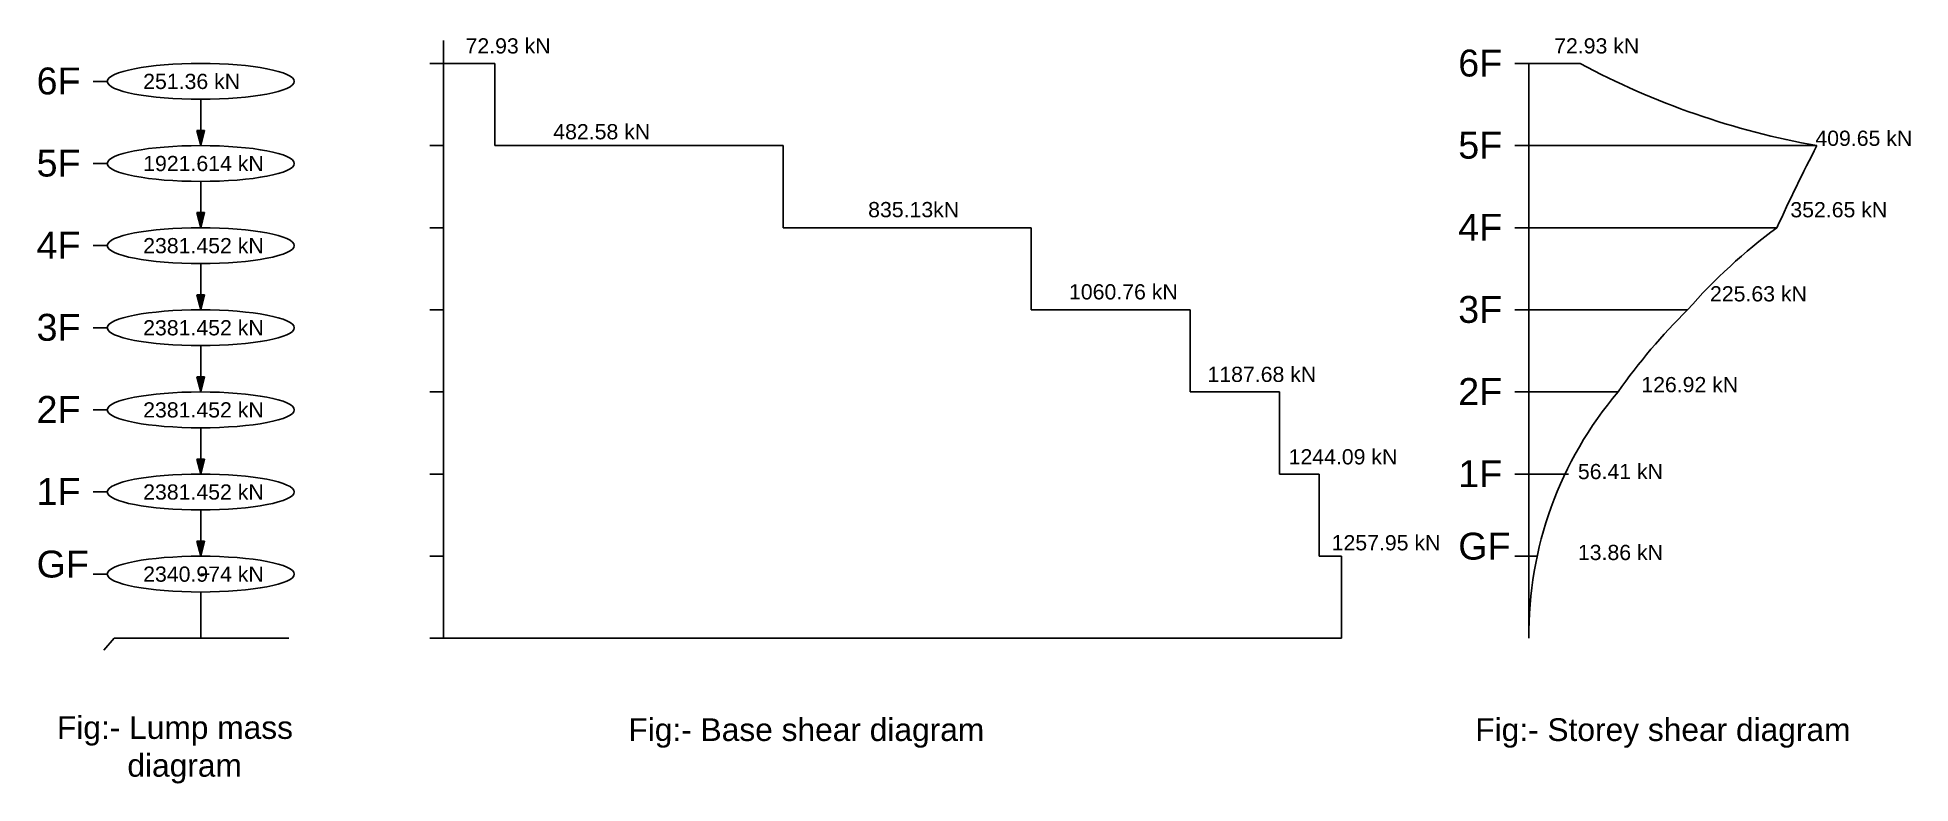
# Model space of a CAD drawing. Header units: metres. Extents: x 3 to 189, y -54 to 67.
# Drawn here: x 137.37 to 146.4, y 35.56 to 39.16 of the extents above; entities that cross this region are included whole.
import ezdxf

# ---------------------------------------------------------------- set-up
doc = ezdxf.new("R2010")
doc.units = ezdxf.units.M
doc.header["$LTSCALE"] = 0.015
doc.header["$MEASUREMENT"] = 0
doc.styles.get("Standard").update_dxf_attribs({"font": 'arial.ttf'})

msp = doc.modelspace()

# ---------------------------------------------------------------- texts
at = {"linetype": 'Continuous', "attachment_point": 1}
for s, width, gutter_width, insert, char_height in [('72.93 kN', 0.8294345, 0.3669, (139.43136, 39.15536), 0.07338), ('6F', 1.4667258, 0.64881, (144.21738, 39.10069), 0.129762), ('72.93 kN', 0.8294345, 0.3669, (144.67981, 39.15536), 0.07338), ('6F', 1.4667258, 0.64881, (137.36327, 39.01434), 0.129762), ('251.36 kN', 0.8294345, 0.3669, (137.87709, 38.98401), 0.07338), ('482.58 kN', 0.8294345, 0.3669, (139.85429, 38.74143), 0.07338), ('5F', 1.4667258, 0.64881, (144.21738, 38.70469), 0.129762), ('409.65 kN', 0.8294345, 0.3669, (145.93903, 38.7098), 0.07338), ('5F', 1.4667258, 0.64881, (137.36327, 38.61834), 0.129762), ('1921.614 kN', 0.8294345, 0.3669, (137.87709, 38.58801), 0.0733804), ('835.13kN', 0.8294345, 0.3669, (141.37237, 38.3658), 0.07338), ('4F', 1.4667258, 0.64881, (144.21738, 38.30869), 0.129762), ('352.65 kN', 0.8294345, 0.3669, (145.81847, 38.36529), 0.07338), ('4F', 1.4667258, 0.64881, (137.36327, 38.22234), 0.129762), ('2381.452 kN', 0.8294345, 0.3669, (137.87709, 38.19201), 0.0733804), ('1060.76 kN', 0.8294345, 0.3669, (142.34076, 37.96923), 0.07338), ('225.63 kN', 0.8294345, 0.3669, (145.43104, 37.95973), 0.07338), ('3F', 1.4667258, 0.64881, (144.21738, 37.91269), 0.129762), ('3F', 1.4667258, 0.64881, (137.36327, 37.82634), 0.129762), ('2381.452 kN', 0.8294345, 0.3669, (137.87709, 37.79601), 0.0733804), ('1187.68 kN', 0.8294345, 0.3669, (143.00835, 37.57143), 0.07338), ('2F', 1.4667258, 0.64881, (144.21738, 37.51669), 0.129762), ('126.92 kN', 0.8294345, 0.3669, (145.09989, 37.5218), 0.07338), ('2F', 1.4667258, 0.64881, (137.36327, 37.43034), 0.129762), ('2381.452 kN', 0.8294345, 0.3669, (137.87709, 37.40001), 0.0733804), ('1244.09 kN', 0.8294345, 0.3669, (143.39958, 37.17375), 0.07338), ('1F', 1.4667258, 0.64881, (144.21738, 37.12069), 0.129762), ('1F', 1.4667258, 0.64881, (137.36327, 37.03434), 0.129762), ('56.41 kN', 0.8294345, 0.3669, (144.79418, 37.10271), 0.07338), ('2381.452 kN', 0.8294345, 0.3669, (137.87709, 37.00401), 0.0733804), ('1257.95 kN', 0.8294345, 0.3669, (143.60696, 36.75933), 0.07338), ('GF', 1.4667258, 0.64881, (144.21738, 36.77105), 0.129762), ('GF', 1.4667258, 0.64881, (137.36327, 36.6847), 0.129762), ('13.86 kN', 0.8294345, 0.3669, (144.79418, 36.71252), 0.07338), ('2340.974 kN', 0.8294345, 0.3669, (137.87709, 36.60801), 0.0733804), ('Fig:- Lump mass\\P        diagram', 2.2520863, 0.54708, (137.46121, 35.88621), 0.1094159), ('Fig:- Base shear diagram', 2.2520863, 0.54708, (140.21626, 35.87604), 0.1094159), ('Fig:- Storey shear diagram', 2.2520863, 0.54708, (144.29924, 35.87604), 0.1094159)]:
    msp.add_mtext_dynamic_manual_height_columns(s, width=width, gutter_width=gutter_width, heights=[0], dxfattribs=dict(at, insert=insert, char_height=char_height))

# ---------------------------------------------------------------- hatches: boundary and pattern name
at = {"linetype": 'Continuous'}
h = msp.add_hatch(color=256, dxfattribs=at)
h.dxf.hatch_style = 1
h.paths.add_polyline_path([(138.15465, 38.7104), (138.13642, 38.7104), (138.15465, 38.63774)])
h.paths.add_polyline_path([(138.17302, 38.7104), (138.15465, 38.7104), (138.15465, 38.63774)])
h = msp.add_hatch(color=256, dxfattribs=at)
h.dxf.hatch_style = 1
h.paths.add_polyline_path([(138.15465, 38.3144), (138.13642, 38.3144), (138.15465, 38.24174)])
h.paths.add_polyline_path([(138.17302, 38.3144), (138.15465, 38.3144), (138.15465, 38.24174)])
h = msp.add_hatch(color=256, dxfattribs=at)
h.dxf.hatch_style = 1
h.paths.add_polyline_path([(138.15465, 37.9184), (138.13642, 37.9184), (138.15465, 37.84574)])
h.paths.add_polyline_path([(138.17302, 37.9184), (138.15465, 37.9184), (138.15465, 37.84574)])
h = msp.add_hatch(color=256, dxfattribs=at)
h.dxf.hatch_style = 1
h.paths.add_polyline_path([(138.15465, 37.5224), (138.13642, 37.5224), (138.15465, 37.44974)])
h.paths.add_polyline_path([(138.17302, 37.5224), (138.15465, 37.5224), (138.15465, 37.44974)])
h = msp.add_hatch(color=256, dxfattribs=at)
h.dxf.hatch_style = 1
h.paths.add_polyline_path([(138.15465, 37.1264), (138.13642, 37.1264), (138.15465, 37.05374)])
h.paths.add_polyline_path([(138.17302, 37.1264), (138.15465, 37.1264), (138.15465, 37.05374)])
h = msp.add_hatch(color=256, dxfattribs=at)
h.dxf.hatch_style = 1
h.paths.add_polyline_path([(138.15465, 36.7304), (138.13642, 36.7304), (138.15465, 36.65774)])
h.paths.add_polyline_path([(138.17302, 36.7304), (138.15465, 36.7304), (138.15465, 36.65774)])

# ---------------------------------------------------------------- linework, layer by layer
for p, q in [((139.3254, 36.26174), (139.3254, 39.14394)), ((139.3254, 39.03374), (139.25854, 39.03374)), ((139.3254, 39.03374), (139.25854, 39.03374)), ((139.3254, 39.03374), (139.5724, 39.03374)), ((139.5724, 39.03374), (139.5724, 38.63774)), ((144.55774, 39.03374), (144.49088, 39.03374)), ((144.55774, 39.03374), (144.49088, 39.03374)), ((144.55774, 36.26174), (144.55774, 39.03374)), ((144.55774, 39.03374), (144.80519, 39.03374)), ((137.70363, 38.94739), (137.63677, 38.94739)), ((137.70363, 38.94739), (137.63677, 38.94739)), ((138.15465, 38.86104), (138.15465, 38.63774)), ((138.17302, 38.7104), (138.13642, 38.7104)), ((138.13642, 38.7104), (138.15465, 38.63774)), ((138.15465, 38.63774), (138.17302, 38.7104)), ((139.3254, 38.63774), (139.25854, 38.63774)), ((139.5724, 38.63774), (140.96271, 38.63774)), ((140.96271, 38.63774), (140.96271, 38.24174)), ((144.55774, 38.63774), (144.49088, 38.63774)), ((144.55774, 38.63774), (145.94674, 38.63774)), ((137.70363, 38.55139), (137.63677, 38.55139)), ((138.15465, 38.46504), (138.15465, 38.24174)), ((138.17302, 38.3144), (138.13642, 38.3144)), ((138.13642, 38.3144), (138.15465, 38.24174)), ((138.15465, 38.24174), (138.17302, 38.3144)), ((139.3254, 38.24174), (139.25854, 38.24174)), ((140.96271, 38.24174), (142.15886, 38.24174)), ((142.15886, 38.24174), (142.15886, 37.84574)), ((144.55774, 38.24174), (144.49088, 38.24174)), ((144.55774, 38.24174), (145.75374, 38.24174)), ((137.70363, 38.15539), (137.63677, 38.15539)), ((138.15465, 38.06904), (138.15465, 37.84574)), ((138.17302, 37.9184), (138.13642, 37.9184)), ((138.13642, 37.9184), (138.15465, 37.84574)), ((138.15465, 37.84574), (138.17302, 37.9184)), ((139.3254, 37.84574), (139.25854, 37.84574)), ((142.15886, 37.84574), (142.92439, 37.84574)), ((142.92439, 37.84574), (142.92439, 37.44974)), ((144.55774, 37.84574), (144.49088, 37.84574)), ((144.55774, 37.84574), (145.32324, 37.84574)), ((137.70363, 37.75939), (137.63677, 37.75939)), ((138.15465, 37.67304), (138.15465, 37.44974)), ((138.17302, 37.5224), (138.13642, 37.5224)), ((138.13642, 37.5224), (138.15465, 37.44974)), ((138.15465, 37.44974), (138.17302, 37.5224)), ((139.3254, 37.44974), (139.25854, 37.44974)), ((142.92439, 37.44974), (143.355, 37.44974)), ((143.355, 37.44974), (143.355, 37.05374)), ((144.55774, 37.44974), (144.49088, 37.44974)), ((144.55774, 37.44974), (144.98774, 37.44974)), ((137.70363, 37.36339), (137.63677, 37.36339)), ((138.15465, 37.27704), (138.15465, 37.05374)), ((138.17302, 37.1264), (138.13642, 37.1264)), ((138.13642, 37.1264), (138.15465, 37.05374)), ((138.15465, 37.05374), (138.17302, 37.1264)), ((139.3254, 37.05374), (139.25854, 37.05374)), ((143.355, 37.05374), (143.5463, 37.05374)), ((143.5463, 37.05374), (143.5463, 36.65774)), ((144.55774, 37.05374), (144.49088, 37.05374)), ((144.55774, 37.05374), (144.74874, 37.05374)), ((137.70363, 36.96739), (137.63677, 36.96739)), ((138.15465, 36.88104), (138.15465, 36.65774)), ((138.17302, 36.7304), (138.13642, 36.7304)), ((138.13642, 36.7304), (138.15465, 36.65774)), ((138.15465, 36.65774), (138.17302, 36.7304)), ((139.3254, 36.65774), (139.25854, 36.65774)), ((144.55774, 36.65774), (144.49088, 36.65774)), ((144.55774, 36.65774), (144.59774, 36.65774)), ((137.70363, 36.57139), (137.63677, 36.57139)), ((138.15465, 36.57139), (138.19465, 36.57139)), ((138.15465, 36.48504), (138.15465, 36.26174)), ((139.3254, 36.26174), (139.25854, 36.26174)), ((139.3254, 36.26174), (143.65461, 36.26174))]:
    msp.add_line(p, q, dxfattribs=at)
at = {"ltscale": 0.01}
for p, q in [((143.5463, 36.65774), (143.65461, 36.65774)), ((143.65461, 36.65774), (143.65461, 36.26174)), ((137.73746, 36.26174), (137.68665, 36.20507)), ((137.73746, 36.26174), (138.15465, 36.26174)), ((138.15465, 36.26174), (138.57954, 36.26174))]:
    msp.add_line(p, q, dxfattribs=at)
at = {"linetype": 'Continuous'}
for centre, radius, start, end in [((146.60885, 42.38979), 3.81002, 241.744796, 259.992214), ((153.05612, 34.92778), 8.01917, 152.442661, 155.590563), ((147.3446, 36.08027), 2.6838, 126.353518, 138.865944), ((147.3365, 35.79994), 2.87028, 134.540694, 144.915282)]:
    msp.add_arc(centre, radius, start, end, dxfattribs=at)
at = {"ltscale": 0.01}
msp.add_arc((146.3658, 36.27913), 1.80814, 139.653268, 180.550996, dxfattribs=at)
at = {"linetype": 'Continuous'}
for centre in [(138.15465, 38.94739), (138.15465, 38.55139), (138.15465, 38.15539), (138.15465, 37.75939), (138.15465, 37.36339), (138.15465, 36.96739), (138.15465, 36.57139)]:
    msp.add_ellipse(centre, major_axis=(-0.45102, 0), ratio=0.1914507, dxfattribs=at)

msp.set_redraw_order([(e.dxf.handle, doc.entitydb.next_handle()) for e in msp.query("TEXT MTEXT ATTDEF DIMENSION ARC_DIMENSION")])  # texts and dimensions are drawn at this point

doc.saveas('drawing.dxf')
